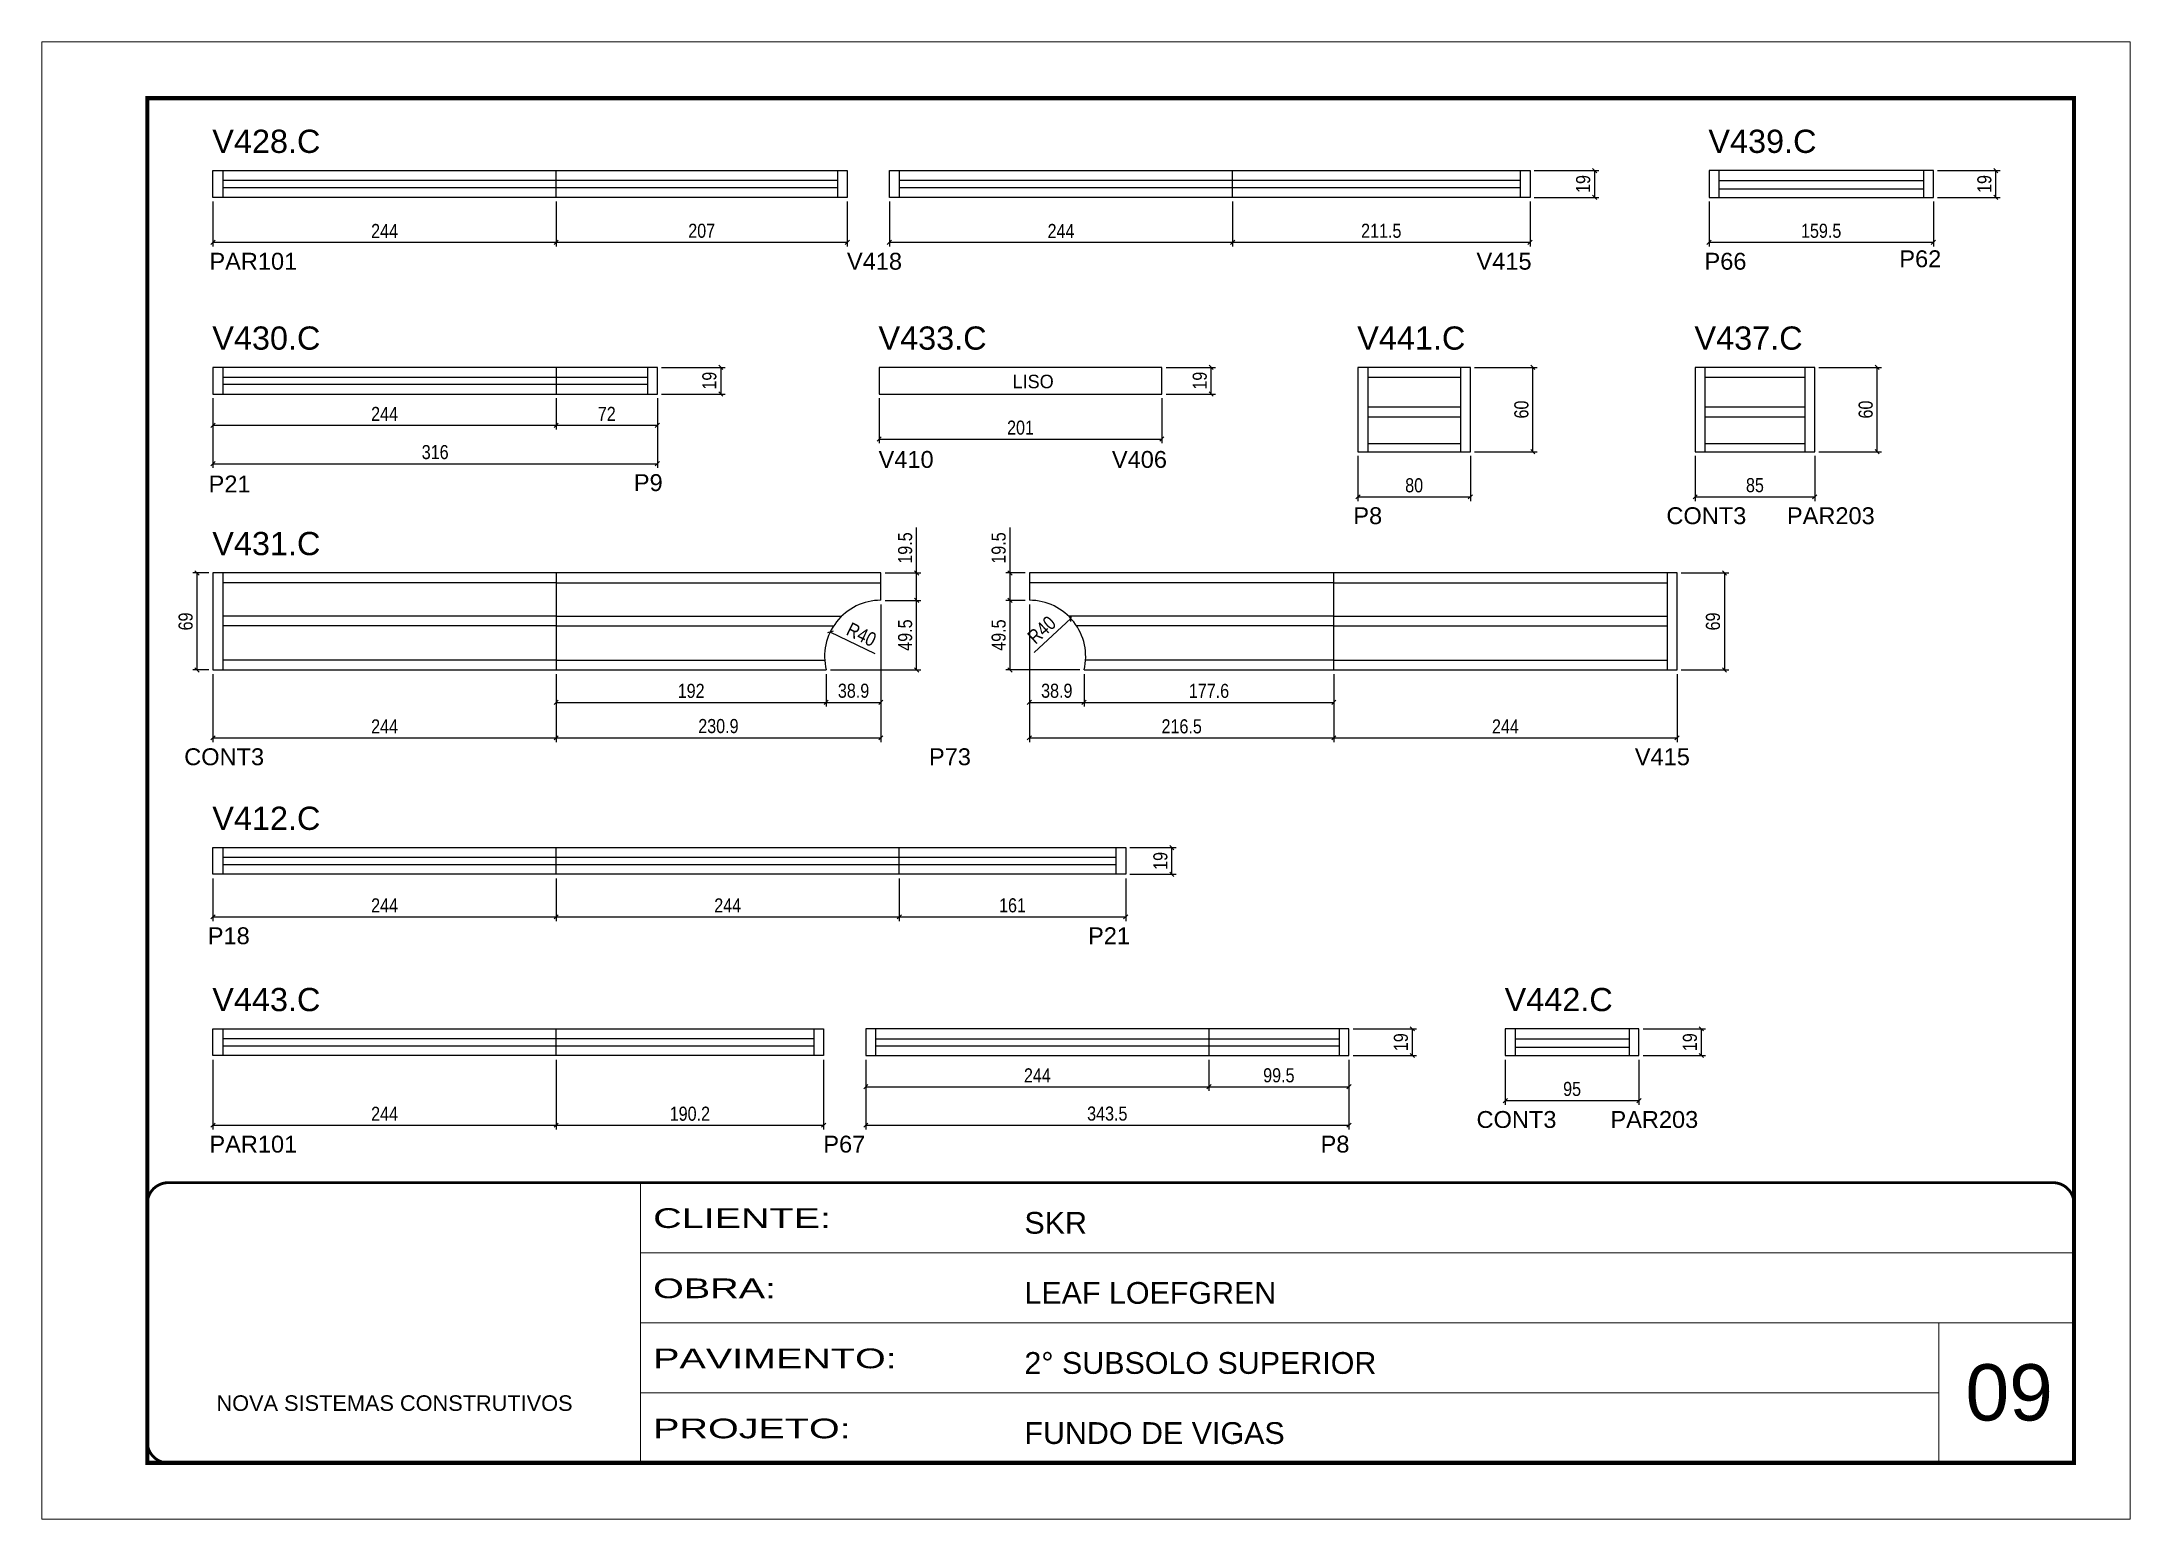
# Model space of a CAD drawing. Extents: x 1959 to 8212, y 239 to 4735.
# Drawn here: x 1959 to 3444, y 1388 to 2438 of the extents above; entities that cross this region are included whole.
import ezdxf
from ezdxf.enums import TextEntityAlignment as Align

# ---------------------------------------------------------------- set-up
doc = ezdxf.new("R2010")
doc.units = 0
doc.linetypes.add('CONTINUO', pattern=[0])
doc.linetypes.add('DASHED', pattern=[0.75, 0.5, -0.25])
for name, color, linetype in [('5', 5, 'Continuous'), ('COTA', 241, 'Continuous'), ('NOMENCLATURA', 7, 'Continuous'), ('Painéis', 200, 'Continuous'), ('SARR_2.2x7', 40, 'Continuous')]:
    doc.layers.add(name, color=color, linetype=linetype)
for name, color, linetype, lineweight in [('CARIMBO', 255, 'Continuous', 9), ('Folhas', 255, 'Continuous', 9), ('SARRAFO DE PRESSAO', 251, 'DASHED', 9)]:
    doc.layers.add(name, color=color, linetype=linetype, lineweight=lineweight)
doc.styles.add('ARIAL', font='arial.ttf')
doc.styles.add('COTA TECNICA', font='techl___.ttf', dxfattribs={"height": 10})
doc.styles.add('COTA TECNICA-50', font='techl___.ttf', dxfattribs={"height": 10})
doc.styles.get("Standard").update_dxf_attribs({"font": 'arial.ttf'})
doc.styles.add('Tecnologia', font='')
doc.styles.get('Tecnologia').set_extended_font_data('Forgotten Futurist')
doc.dimstyles.new('COTA PAINEL-50', dxfattribs={"dimtxt": 10, "dimasz": 3, "dimexe": 3, "dimexo": 3, "dimgap": 3, "dimtad": 1, "dimdec": 1, "dimzin": 12, "dimdsep": 46, "dimtxsty": 'COTA TECNICA-50', "dimblk1": 'OBLIQUE', "dimblk2": 'OBLIQUE', "dimsah": 1, "dimcen": 0.9, "dimclrd": 4, "dimclre": 4, "dimclrt": 240, "dimadec": 1, "dimazin": 3, "dimtfac": 1, "dimtdec": 1, "dimtmove": 0, "dimatfit": 3, "dimfxl": 1, "dimtolj": 1, "dimtzin": 12, "dimarcsym": 0})
doc.dimstyles.new('PAINEL', dxfattribs={"dimtxt": 10, "dimasz": 3, "dimexe": 3, "dimexo": 3, "dimgap": 3, "dimtad": 1, "dimdec": 1, "dimzin": 12, "dimdsep": 46, "dimtxsty": 'COTA TECNICA', "dimblk1": 'OBLIQUE', "dimblk2": 'OBLIQUE', "dimsah": 1, "dimcen": 0.9, "dimclrd": 4, "dimclre": 4, "dimclrt": 240, "dimadec": 1, "dimazin": 3, "dimtfac": 1, "dimtdec": 1, "dimtmove": 0, "dimatfit": 3, "dimfxl": 1, "dimtolj": 1, "dimtzin": 12, "dimarcsym": 0})

msp = doc.modelspace()

# ---------------------------------------------------------------- texts
at = {"layer": '5', "linetype": 'Continuous'}
for s, p in [('PAR101', (2077.97, 2276.1)), ('V418', (2531.31, 2276.1)), ('V415', (2978.95, 2276.1)), ('P66', (3141.05, 2276.1)), ('P62', (3279.59, 2277.85)), ('V410', (2553.78, 2135.26)), ('V406', (2719.69, 2135.26)), ('P21', (2077.4, 2117.81)), ('P9', (2379.77, 2118.76)), ('P8', (2891.36, 2095.26)), ('CONT3', (3113.96, 2095.26)), ('PAR203', (3199.66, 2095.26)), ('CONT3', (2060.05, 1923.95)), ('P73', (2589.62, 1923.95)), ('V415', (3091.52, 1923.95)), ('P18', (2076.8, 1796.73)), ('P21', (2702.73, 1796.73)), ('CONT3', (2978.97, 1666.15)), ('PAR203', (3074.17, 1666.15)), ('PAR101', (2077.97, 1648.65)), ('P67', (2514.51, 1648.65)), ('P8', (2868.08, 1648.65))]:
    msp.add_text(s, height=12, rotation=359.99996, dxfattribs=at).set_placement(p)
at = {"layer": 'CARIMBO', "style": 'Tecnologia'}
msp.add_text('LISO', height=9.599, dxfattribs=at).set_placement((2663.69, 2191.85), align=Align.CENTER)
at = {"layer": 'CARIMBO', "style": 'ARIAL'}
msp.add_text('09', height=40, dxfattribs=at).set_placement((3326.63, 1458.21))
at = {"layer": 'NOMENCLATURA', "linetype": 'Continuous'}
for s, p in [('V428.C', (2080.02, 2359.09)), ('V439.C', (3143.81, 2359.09)), ('V430.C', (2080.02, 2219.25)), ('V433.C', (2553.72, 2219.25)), ('V441.C', (2894.12, 2219.25)), ('V437.C', (3133.93, 2219.25)), ('V431.C', (2080.02, 2073.21)), ('V412.C', (2080.02, 1877.97)), ('V443.C', (2080.02, 1749.14)), ('V442.C', (2998.94, 1749.14))]:
    msp.add_text(s, height=16.5, dxfattribs=at).set_placement(p)

# ---------------------------------------------------------------- blocks, each defined once
blk = doc.blocks.new('9999999999')
at = {"color": 30, "linetype": 'CONTINUO'}
for p, q in [((98564.6, 34230.2), (98564.6, 34429.4)), ((98564.6, 34379.6), (99584, 34379.6)), ((98564.6, 34329.8), (99488, 34329.8)), ((99584, 34329.8), (99488, 34329.8)), ((99488, 34329.8), (99488, 34230.2)), ((98564.6, 34280), (99488, 34280))]:
    blk.add_line(p, q, dxfattribs=at)
at = {"color": 30, "linetype": 'CONTINUO', "const_width": 2}
blk.add_lwpolyline([(99584, 34230.2), (99584, 34414.4, 0.414214), (99569, 34429.4), (98229, 34429.4, 0.414214), (98214, 34414.4), (98214, 34245.2, 0.414214), (98229, 34230.2), (99584, 34230.2)], format="xyb", dxfattribs=at)
at = {"layer": 'Folhas'}
blk.add_lwpolyline([(98139, 34190.2), (99624, 34190.2), (99624, 35240.2), (98139, 35240.2)], close=True, dxfattribs=at)
at = {"layer": 'Folhas', "color": 30, "const_width": 3}
blk.add_lwpolyline([(98214, 34230.2), (99584, 34230.2), (99584, 35200.2), (98214, 35200.2)], close=True, dxfattribs=at)
at = {"color": 7, "linetype": 'Continuous', "ltscale": 5, "style": 'ARIAL'}
for s, height, p in [('SKR', 15.48, (98837.7, 34393.1)), ('LEAF LOEFGREN', 15.483, (98837.7, 34343.3)), ('2° SUBSOLO SUPERIOR', 15.483, (98837.7, 34293.5)), ('NOVA SISTEMAS CONSTRUTIVOS', 11.059, (98263.2, 34267.2)), ('FUNDO DE VIGAS', 15.483, (98837.7, 34243.7))]:
    blk.add_text(s, height=height, dxfattribs=at).set_placement(p)
at = {"layer": 'Folhas', "color": 7, "style": 'Tecnologia', "width": 1.5}
for s, p in [('CLIENTE:', (98573.7, 34397.2)), ('OBRA:', (98573.7, 34347.3)), ('PAVIMENTO:', (98573.7, 34297.5)), ('PROJETO:', (98573.7, 34247.7))]:
    blk.add_text(s, height=14, dxfattribs=at).set_placement(p)
blk = doc.blocks.new('_Oblique')
at = {"color": 0, "linetype": 'ByBlock', "lineweight": -2}
blk.add_line((-0.5, -0.5), (0.5, 0.5), dxfattribs=at)
blk = doc.blocks.new('*D142')
at = {"layer": 'COTA', "color": 4, "linetype": 'ByBlock', "lineweight": -2, "transparency": 16777216}
for p, q in [((2080.5, 2324.5), (2080.5, 2292.6)), ((2324.5, 2324.5), (2324.5, 2292.6)), ((2080.5, 2295.6), (2324.5, 2295.6))]:
    blk.add_line(p, q, dxfattribs=at)
at = {"layer": 'Defpoints', "color": 0, "linetype": 'ByBlock', "transparency": 16777216}
for p in [(2080.5, 2327.5), (2324.5, 2327.5), (2324.5, 2295.6)]:
    blk.add_point(p, dxfattribs=at)
at = {"layer": 'COTA', "color": 4, "linetype": 'ByBlock', "lineweight": -2, "transparency": 16777216, "xscale": 3, "yscale": 3, "zscale": 3, "rotation": 180}
blk.add_blockref('_Oblique', (2080.5, 2295.6), dxfattribs=at)
at = {"layer": 'COTA', "color": 4, "linetype": 'ByBlock', "lineweight": -2, "transparency": 16777216, "xscale": 3, "yscale": 3, "zscale": 3}
blk.add_blockref('_Oblique', (2324.5, 2295.6), dxfattribs=at)
at = {"layer": 'COTA', "color": 240, "linetype": 'ByBlock', "transparency": 16777216, "insert": (2202.5, 2303.6), "char_height": 10, "attachment_point": 5, "style": 'COTA TECNICA-50'}
blk.add_mtext('\\A1;244', dxfattribs=at)
blk = doc.blocks.new('*D143')
at = {"layer": 'COTA', "color": 4, "linetype": 'ByBlock', "lineweight": -2, "transparency": 16777216}
for p, q in [((2324.5, 2324.5), (2324.5, 2292.6)), ((2531.5, 2324.5), (2531.5, 2292.6)), ((2324.5, 2295.6), (2531.5, 2295.6))]:
    blk.add_line(p, q, dxfattribs=at)
at = {"layer": 'Defpoints', "color": 0, "linetype": 'ByBlock', "transparency": 16777216}
for p in [(2324.5, 2327.5), (2531.5, 2327.5), (2531.5, 2295.6)]:
    blk.add_point(p, dxfattribs=at)
at = {"layer": 'COTA', "color": 4, "linetype": 'ByBlock', "lineweight": -2, "transparency": 16777216, "xscale": 3, "yscale": 3, "zscale": 3, "rotation": 180}
blk.add_blockref('_Oblique', (2324.5, 2295.6), dxfattribs=at)
at = {"layer": 'COTA', "color": 4, "linetype": 'ByBlock', "lineweight": -2, "transparency": 16777216, "xscale": 3, "yscale": 3, "zscale": 3}
blk.add_blockref('_Oblique', (2531.5, 2295.6), dxfattribs=at)
at = {"layer": 'COTA', "color": 240, "linetype": 'ByBlock', "transparency": 16777216, "insert": (2428, 2303.7), "char_height": 10, "attachment_point": 5, "style": 'COTA TECNICA-50'}
blk.add_mtext('\\A1;207', dxfattribs=at)
blk = doc.blocks.new('*D144')
at = {"layer": 'COTA', "color": 4, "linetype": 'ByBlock', "lineweight": -2, "transparency": 16777216}
for p, q in [((2561.5, 2324.5), (2561.5, 2292.6)), ((2805.5, 2324.5), (2805.5, 2292.6)), ((2561.5, 2295.6), (2805.5, 2295.6))]:
    blk.add_line(p, q, dxfattribs=at)
at = {"layer": 'Defpoints', "color": 0, "linetype": 'ByBlock', "transparency": 16777216}
for p in [(2561.5, 2327.5), (2805.5, 2327.5), (2805.5, 2295.6)]:
    blk.add_point(p, dxfattribs=at)
at = {"layer": 'COTA', "color": 4, "linetype": 'ByBlock', "lineweight": -2, "transparency": 16777216, "xscale": 3, "yscale": 3, "zscale": 3, "rotation": 180}
blk.add_blockref('_Oblique', (2561.5, 2295.6), dxfattribs=at)
at = {"layer": 'COTA', "color": 4, "linetype": 'ByBlock', "lineweight": -2, "transparency": 16777216, "xscale": 3, "yscale": 3, "zscale": 3}
blk.add_blockref('_Oblique', (2805.5, 2295.6), dxfattribs=at)
at = {"layer": 'COTA', "color": 240, "linetype": 'ByBlock', "transparency": 16777216, "insert": (2683.5, 2303.6), "char_height": 10, "attachment_point": 5, "style": 'COTA TECNICA-50'}
blk.add_mtext('\\A1;244', dxfattribs=at)
blk = doc.blocks.new('*D145')
at = {"layer": 'COTA', "color": 4, "linetype": 'ByBlock', "lineweight": -2, "transparency": 16777216}
for p, q in [((2805.5, 2324.5), (2805.5, 2292.6)), ((3017, 2324.5), (3017, 2292.6)), ((2805.5, 2295.6), (3017, 2295.6))]:
    blk.add_line(p, q, dxfattribs=at)
at = {"layer": 'Defpoints', "color": 0, "linetype": 'ByBlock', "transparency": 16777216}
for p in [(2805.5, 2327.5), (3017, 2327.5), (3017, 2295.6)]:
    blk.add_point(p, dxfattribs=at)
at = {"layer": 'COTA', "color": 4, "linetype": 'ByBlock', "lineweight": -2, "transparency": 16777216, "xscale": 3, "yscale": 3, "zscale": 3, "rotation": 180}
blk.add_blockref('_Oblique', (2805.5, 2295.6), dxfattribs=at)
at = {"layer": 'COTA', "color": 4, "linetype": 'ByBlock', "lineweight": -2, "transparency": 16777216, "xscale": 3, "yscale": 3, "zscale": 3}
blk.add_blockref('_Oblique', (3017, 2295.6), dxfattribs=at)
at = {"layer": 'COTA', "color": 240, "linetype": 'ByBlock', "transparency": 16777216, "insert": (2911.2, 2303.7), "char_height": 10, "attachment_point": 5, "style": 'COTA TECNICA-50'}
blk.add_mtext('\\A1;211.5', dxfattribs=at)
blk = doc.blocks.new('*D146')
at = {"layer": 'COTA', "color": 4, "lineweight": -2, "transparency": 16777216}
for p, q in [((3020, 2346.5), (3065.9, 2346.5)), ((3062.9, 2346.5), (3062.9, 2327.5)), ((3020, 2327.5), (3065.9, 2327.5))]:
    blk.add_line(p, q, dxfattribs=at)
at = {"layer": 'Defpoints', "color": 0, "transparency": 16777216}
for p in [(3017, 2346.5), (3017, 2327.5), (3062.9, 2327.5)]:
    blk.add_point(p, dxfattribs=at)
at = {"layer": 'COTA', "color": 4, "lineweight": -2, "transparency": 16777216, "xscale": 3, "yscale": 3, "zscale": 3}
for p, rotation in [((3062.9, 2346.5), 90), ((3062.9, 2327.5), 270)]:
    blk.add_blockref('_Oblique', p, dxfattribs=dict(at, rotation=rotation))
at = {"layer": 'COTA', "color": 240, "transparency": 16777216, "insert": (3054.8, 2337), "char_height": 10, "attachment_point": 5, "rotation": 90, "style": 'COTA TECNICA'}
blk.add_mtext('\\A1;19', dxfattribs=at)
blk = doc.blocks.new('*D147')
at = {"layer": 'COTA', "color": 4, "linetype": 'ByBlock', "lineweight": -2, "transparency": 16777216}
for p, q in [((2080.5, 2184.7), (2080.5, 2135.2)), ((2396.5, 2184.7), (2396.5, 2135.2)), ((2080.5, 2138.2), (2396.5, 2138.2))]:
    blk.add_line(p, q, dxfattribs=at)
at = {"layer": 'Defpoints', "color": 0, "linetype": 'ByBlock', "transparency": 16777216}
for p in [(2080.5, 2187.7), (2396.5, 2187.7), (2396.5, 2138.2)]:
    blk.add_point(p, dxfattribs=at)
at = {"layer": 'COTA', "color": 4, "linetype": 'ByBlock', "lineweight": -2, "transparency": 16777216, "xscale": 3, "yscale": 3, "zscale": 3, "rotation": 180}
blk.add_blockref('_Oblique', (2080.5, 2138.2), dxfattribs=at)
at = {"layer": 'COTA', "color": 4, "linetype": 'ByBlock', "lineweight": -2, "transparency": 16777216, "xscale": 3, "yscale": 3, "zscale": 3}
blk.add_blockref('_Oblique', (2396.5, 2138.2), dxfattribs=at)
at = {"layer": 'COTA', "color": 240, "linetype": 'ByBlock', "transparency": 16777216, "insert": (2238.5, 2146.4), "char_height": 10, "attachment_point": 5, "style": 'COTA TECNICA-50'}
blk.add_mtext('\\A1;316', dxfattribs=at)
blk = doc.blocks.new('*D148')
at = {"layer": 'COTA', "color": 4, "lineweight": -2, "transparency": 16777216}
for p, q in [((2080.5, 2184.7), (2080.5, 2162.5)), ((2324.5, 2184.7), (2324.5, 2162.5)), ((2080.5, 2165.5), (2324.5, 2165.5))]:
    blk.add_line(p, q, dxfattribs=at)
at = {"layer": 'Defpoints', "color": 0, "transparency": 16777216}
for p in [(2080.5, 2187.7), (2324.5, 2187.7), (2324.5, 2165.5)]:
    blk.add_point(p, dxfattribs=at)
at = {"layer": 'COTA', "color": 4, "lineweight": -2, "transparency": 16777216, "xscale": 3, "yscale": 3, "zscale": 3, "rotation": 180}
blk.add_blockref('_Oblique', (2080.5, 2165.5), dxfattribs=at)
at = {"layer": 'COTA', "color": 4, "lineweight": -2, "transparency": 16777216, "xscale": 3, "yscale": 3, "zscale": 3}
blk.add_blockref('_Oblique', (2324.5, 2165.5), dxfattribs=at)
at = {"layer": 'COTA', "color": 240, "transparency": 16777216, "insert": (2202.5, 2173.6), "char_height": 10, "attachment_point": 5, "style": 'COTA TECNICA'}
blk.add_mtext('\\A1;244', dxfattribs=at)
blk = doc.blocks.new('*D149')
at = {"layer": 'COTA', "color": 4, "lineweight": -2, "transparency": 16777216}
for p, q in [((2324.5, 2184.7), (2324.5, 2162.5)), ((2396.5, 2184.7), (2396.5, 2162.5)), ((2324.5, 2165.5), (2396.5, 2165.5))]:
    blk.add_line(p, q, dxfattribs=at)
at = {"layer": 'Defpoints', "color": 0, "transparency": 16777216}
for p in [(2324.5, 2187.7), (2396.5, 2187.7), (2396.5, 2165.5)]:
    blk.add_point(p, dxfattribs=at)
at = {"layer": 'COTA', "color": 4, "lineweight": -2, "transparency": 16777216, "xscale": 3, "yscale": 3, "zscale": 3, "rotation": 180}
blk.add_blockref('_Oblique', (2324.5, 2165.5), dxfattribs=at)
at = {"layer": 'COTA', "color": 4, "lineweight": -2, "transparency": 16777216, "xscale": 3, "yscale": 3, "zscale": 3}
blk.add_blockref('_Oblique', (2396.5, 2165.5), dxfattribs=at)
at = {"layer": 'COTA', "color": 240, "transparency": 16777216, "insert": (2360.5, 2173.6), "char_height": 10, "attachment_point": 5, "style": 'COTA TECNICA'}
blk.add_mtext('\\A1;72', dxfattribs=at)
blk = doc.blocks.new('*D150')
at = {"layer": 'COTA', "color": 4, "lineweight": -2, "transparency": 16777216}
for p, q in [((2399.5, 2206.7), (2444.6, 2206.7)), ((2441.6, 2206.7), (2441.6, 2187.7)), ((2399.5, 2187.7), (2444.6, 2187.7))]:
    blk.add_line(p, q, dxfattribs=at)
at = {"layer": 'Defpoints', "color": 0, "transparency": 16777216}
for p in [(2396.5, 2206.7), (2396.5, 2187.7), (2441.6, 2187.7)]:
    blk.add_point(p, dxfattribs=at)
at = {"layer": 'COTA', "color": 4, "lineweight": -2, "transparency": 16777216, "xscale": 3, "yscale": 3, "zscale": 3}
for p, rotation in [((2441.6, 2206.7), 90), ((2441.6, 2187.7), 270)]:
    blk.add_blockref('_Oblique', p, dxfattribs=dict(at, rotation=rotation))
at = {"layer": 'COTA', "color": 240, "transparency": 16777216, "insert": (2433.5, 2197.2), "char_height": 10, "attachment_point": 5, "rotation": 90, "style": 'COTA TECNICA'}
blk.add_mtext('\\A1;19', dxfattribs=at)
blk = doc.blocks.new('*D156')
at = {"layer": 'COTA', "color": 4, "lineweight": -2, "transparency": 16777216}
for p, q in [((2080.5, 1988.6), (2080.5, 1940.4)), ((2324.5, 1988.6), (2324.5, 1940.4)), ((2080.5, 1943.4), (2324.5, 1943.4))]:
    blk.add_line(p, q, dxfattribs=at)
at = {"layer": 'Defpoints', "color": 0, "transparency": 16777216}
for p in [(2080.5, 1991.6), (2324.5, 1991.6), (2324.5, 1943.4)]:
    blk.add_point(p, dxfattribs=at)
at = {"layer": 'COTA', "color": 4, "lineweight": -2, "transparency": 16777216, "xscale": 3, "yscale": 3, "zscale": 3, "rotation": 180}
blk.add_blockref('_Oblique', (2080.5, 1943.4), dxfattribs=at)
at = {"layer": 'COTA', "color": 4, "lineweight": -2, "transparency": 16777216, "xscale": 3, "yscale": 3, "zscale": 3}
blk.add_blockref('_Oblique', (2324.5, 1943.4), dxfattribs=at)
at = {"layer": 'COTA', "color": 240, "transparency": 16777216, "insert": (2202.5, 1951.5), "char_height": 10, "attachment_point": 5, "style": 'COTA TECNICA'}
blk.add_mtext('\\A1;244', dxfattribs=at)
blk = doc.blocks.new('*D157')
at = {"layer": 'COTA', "color": 4, "lineweight": -2, "transparency": 16777216}
for p, q in [((2555.4, 2038.1), (2555.4, 1940.4)), ((2324.5, 1988.6), (2324.5, 1940.4)), ((2324.5, 1943.4), (2555.4, 1943.4))]:
    blk.add_line(p, q, dxfattribs=at)
at = {"layer": 'Defpoints', "color": 0, "transparency": 16777216}
for p in [(2555.4, 2041.1), (2324.5, 1991.6), (2555.4, 1943.4)]:
    blk.add_point(p, dxfattribs=at)
at = {"layer": 'COTA', "color": 4, "lineweight": -2, "transparency": 16777216, "xscale": 3, "yscale": 3, "zscale": 3, "rotation": 180}
blk.add_blockref('_Oblique', (2324.5, 1943.4), dxfattribs=at)
at = {"layer": 'COTA', "color": 4, "lineweight": -2, "transparency": 16777216, "xscale": 3, "yscale": 3, "zscale": 3}
blk.add_blockref('_Oblique', (2555.4, 1943.4), dxfattribs=at)
at = {"layer": 'COTA', "color": 240, "transparency": 16777216, "insert": (2439.9, 1951.7), "char_height": 10, "attachment_point": 5, "style": 'COTA TECNICA'}
blk.add_mtext('\\A1;230.9', dxfattribs=at)
blk = doc.blocks.new('*D158')
at = {"layer": 'COTA', "color": 4, "lineweight": -2, "transparency": 16777216}
blk.add_line((2551.4, 2003.1), (2519.4, 2018.6), dxfattribs=at)
at = {"layer": 'Defpoints', "color": 0, "transparency": 16777216}
for p in [(2519.4, 2018.6), (2555.4, 2001.1)]:
    blk.add_point(p, dxfattribs=at)
at = {"layer": 'COTA', "color": 4, "lineweight": -2, "transparency": 16777216, "xscale": 3, "yscale": 3, "zscale": 3, "rotation": 154.0639392828897}
blk.add_blockref('_Oblique', (2519.4, 2018.6), dxfattribs=at)
at = {"layer": 'COTA', "color": 240, "transparency": 16777216, "insert": (2541.6, 2016.8), "char_height": 10, "attachment_point": 5, "rotation": 334.0639, "style": 'COTA TECNICA'}
blk.add_mtext('\\A1;R40', dxfattribs=at)
blk = doc.blocks.new('*D159')
at = {"layer": 'COTA', "color": 4, "lineweight": -2, "transparency": 16777216}
blk.add_line((2664.3, 2004.1), (2690.6, 2028.1), dxfattribs=at)
at = {"layer": 'Defpoints', "color": 0, "transparency": 16777216}
for p in [(2690.6, 2028.1), (2661, 2001.1)]:
    blk.add_point(p, dxfattribs=at)
at = {"layer": 'COTA', "color": 4, "lineweight": -2, "transparency": 16777216, "xscale": 3, "yscale": 3, "zscale": 3, "rotation": 42.41676620679874}
blk.add_blockref('_Oblique', (2690.6, 2028.1), dxfattribs=at)
at = {"layer": 'COTA', "color": 240, "transparency": 16777216, "insert": (2669.8, 2020.1), "char_height": 10, "attachment_point": 5, "rotation": 42.4168, "style": 'COTA TECNICA'}
blk.add_mtext('\\A1;R40', dxfattribs=at)
blk = doc.blocks.new('*D160')
at = {"layer": 'COTA', "color": 4, "lineweight": -2, "transparency": 16777216}
for p, q in [((2580.8, 2060.6), (2580.8, 2092.9)), ((2558.4, 2060.6), (2583.8, 2060.6)), ((2580.8, 2041.1), (2580.8, 2060.6)), ((2558.4, 2041.1), (2583.8, 2041.1))]:
    blk.add_line(p, q, dxfattribs=at)
at = {"layer": 'Defpoints', "color": 0, "transparency": 16777216}
for p in [(2555.4, 2060.6), (2580.8, 2060.6), (2555.4, 2041.1)]:
    blk.add_point(p, dxfattribs=at)
at = {"layer": 'COTA', "color": 4, "lineweight": -2, "transparency": 16777216, "xscale": 3, "yscale": 3, "zscale": 3}
for p, rotation in [((2580.8, 2060.6), 90), ((2580.8, 2041.1), 270)]:
    blk.add_blockref('_Oblique', p, dxfattribs=dict(at, rotation=rotation))
at = {"layer": 'COTA', "color": 240, "transparency": 16777216, "insert": (2572.7, 2078.3), "char_height": 10, "attachment_point": 5, "rotation": 90, "style": 'COTA TECNICA'}
blk.add_mtext('\\A1;19.5', dxfattribs=at)
blk = doc.blocks.new('*D161')
at = {"layer": 'COTA', "color": 4, "lineweight": -2, "transparency": 16777216}
for p, q in [((2558.4, 2041.1), (2583.8, 2041.1)), ((2580.8, 1991.6), (2580.8, 2041.1)), ((2519.5, 1991.6), (2583.8, 1991.6))]:
    blk.add_line(p, q, dxfattribs=at)
at = {"layer": 'Defpoints', "color": 0, "transparency": 16777216}
for p in [(2555.4, 2041.1), (2580.8, 2041.1), (2516.5, 1991.6)]:
    blk.add_point(p, dxfattribs=at)
at = {"layer": 'COTA', "color": 4, "lineweight": -2, "transparency": 16777216, "xscale": 3, "yscale": 3, "zscale": 3}
for p, rotation in [((2580.8, 2041.1), 90), ((2580.8, 1991.6), 270)]:
    blk.add_blockref('_Oblique', p, dxfattribs=dict(at, rotation=rotation))
at = {"layer": 'COTA', "color": 240, "transparency": 16777216, "insert": (2572.7, 2016.4), "char_height": 10, "attachment_point": 5, "rotation": 90, "style": 'COTA TECNICA'}
blk.add_mtext('\\A1;49.5', dxfattribs=at)
blk = doc.blocks.new('*D162')
at = {"layer": 'COTA', "color": 4, "lineweight": -2, "transparency": 16777216}
for p, q in [((2324.5, 1988.6), (2324.5, 1965.6)), ((2516.5, 1988.6), (2516.5, 1965.6)), ((2324.5, 1968.6), (2516.5, 1968.6))]:
    blk.add_line(p, q, dxfattribs=at)
at = {"layer": 'Defpoints', "color": 0, "transparency": 16777216}
for p in [(2324.5, 1991.6), (2516.5, 1991.6), (2516.5, 1968.6)]:
    blk.add_point(p, dxfattribs=at)
at = {"layer": 'COTA', "color": 4, "lineweight": -2, "transparency": 16777216, "xscale": 3, "yscale": 3, "zscale": 3, "rotation": 180}
blk.add_blockref('_Oblique', (2324.5, 1968.6), dxfattribs=at)
at = {"layer": 'COTA', "color": 4, "lineweight": -2, "transparency": 16777216, "xscale": 3, "yscale": 3, "zscale": 3}
blk.add_blockref('_Oblique', (2516.5, 1968.6), dxfattribs=at)
at = {"layer": 'COTA', "color": 240, "transparency": 16777216, "insert": (2420.5, 1976.7), "char_height": 10, "attachment_point": 5, "style": 'COTA TECNICA'}
blk.add_mtext('\\A1;192', dxfattribs=at)
blk = doc.blocks.new('*D163')
at = {"layer": 'COTA', "color": 4, "lineweight": -2, "transparency": 16777216}
for p, q in [((2555.4, 2038.1), (2555.4, 1965.6)), ((2516.5, 1988.6), (2516.5, 1965.6)), ((2516.5, 1968.6), (2555.4, 1968.6))]:
    blk.add_line(p, q, dxfattribs=at)
at = {"layer": 'Defpoints', "color": 0, "transparency": 16777216}
for p in [(2555.4, 2041.1), (2516.5, 1991.6), (2555.4, 1968.6)]:
    blk.add_point(p, dxfattribs=at)
at = {"layer": 'COTA', "color": 4, "lineweight": -2, "transparency": 16777216, "xscale": 3, "yscale": 3, "zscale": 3, "rotation": 180}
blk.add_blockref('_Oblique', (2516.5, 1968.6), dxfattribs=at)
at = {"layer": 'COTA', "color": 4, "lineweight": -2, "transparency": 16777216, "xscale": 3, "yscale": 3, "zscale": 3}
blk.add_blockref('_Oblique', (2555.4, 1968.6), dxfattribs=at)
at = {"layer": 'COTA', "color": 240, "transparency": 16777216, "insert": (2536, 1976.8), "char_height": 10, "attachment_point": 5, "style": 'COTA TECNICA'}
blk.add_mtext('\\A1;38.9', dxfattribs=at)
blk = doc.blocks.new('*D164')
at = {"layer": 'COTA', "color": 4, "lineweight": -2, "transparency": 16777216}
for p, q in [((2661, 2038.1), (2661, 1940.4)), ((2877.5, 1988.6), (2877.5, 1940.4)), ((2661, 1943.4), (2877.5, 1943.4))]:
    blk.add_line(p, q, dxfattribs=at)
at = {"layer": 'Defpoints', "color": 0, "transparency": 16777216}
for p in [(2661, 2041.1), (2877.5, 1991.6), (2877.5, 1943.4)]:
    blk.add_point(p, dxfattribs=at)
at = {"layer": 'COTA', "color": 4, "lineweight": -2, "transparency": 16777216, "xscale": 3, "yscale": 3, "zscale": 3, "rotation": 180}
blk.add_blockref('_Oblique', (2661, 1943.4), dxfattribs=at)
at = {"layer": 'COTA', "color": 4, "lineweight": -2, "transparency": 16777216, "xscale": 3, "yscale": 3, "zscale": 3}
blk.add_blockref('_Oblique', (2877.5, 1943.4), dxfattribs=at)
at = {"layer": 'COTA', "color": 240, "transparency": 16777216, "insert": (2769.3, 1951.5), "char_height": 10, "attachment_point": 5, "style": 'COTA TECNICA'}
blk.add_mtext('\\A1;216.5', dxfattribs=at)
blk = doc.blocks.new('*D165')
at = {"layer": 'COTA', "color": 4, "lineweight": -2, "transparency": 16777216}
for p, q in [((2877.5, 1988.6), (2877.5, 1940.4)), ((3121.5, 1988.6), (3121.5, 1940.4)), ((2877.5, 1943.4), (3121.5, 1943.4))]:
    blk.add_line(p, q, dxfattribs=at)
at = {"layer": 'Defpoints', "color": 0, "transparency": 16777216}
for p in [(2877.5, 1991.6), (3121.5, 1991.6), (3121.5, 1943.4)]:
    blk.add_point(p, dxfattribs=at)
at = {"layer": 'COTA', "color": 4, "lineweight": -2, "transparency": 16777216, "xscale": 3, "yscale": 3, "zscale": 3, "rotation": 180}
blk.add_blockref('_Oblique', (2877.5, 1943.4), dxfattribs=at)
at = {"layer": 'COTA', "color": 4, "lineweight": -2, "transparency": 16777216, "xscale": 3, "yscale": 3, "zscale": 3}
blk.add_blockref('_Oblique', (3121.5, 1943.4), dxfattribs=at)
at = {"layer": 'COTA', "color": 240, "transparency": 16777216, "insert": (2999.5, 1951.5), "char_height": 10, "attachment_point": 5, "style": 'COTA TECNICA'}
blk.add_mtext('\\A1;244', dxfattribs=at)
blk = doc.blocks.new('*D166')
at = {"layer": 'COTA', "color": 4, "lineweight": -2, "transparency": 16777216}
for p, q in [((2647.3, 2060.6), (2647.3, 2092.9)), ((2658, 2060.6), (2644.3, 2060.6)), ((2647.3, 2041.1), (2647.3, 2060.6)), ((2658, 2041.1), (2644.3, 2041.1))]:
    blk.add_line(p, q, dxfattribs=at)
at = {"layer": 'Defpoints', "color": 0, "transparency": 16777216}
for p in [(2647.3, 2060.6), (2661, 2060.6), (2661, 2041.1)]:
    blk.add_point(p, dxfattribs=at)
at = {"layer": 'COTA', "color": 4, "lineweight": -2, "transparency": 16777216, "xscale": 3, "yscale": 3, "zscale": 3}
for p, rotation in [((2647.3, 2060.6), 90), ((2647.3, 2041.1), 270)]:
    blk.add_blockref('_Oblique', p, dxfattribs=dict(at, rotation=rotation))
at = {"layer": 'COTA', "color": 240, "transparency": 16777216, "insert": (2639.2, 2078.3), "char_height": 10, "attachment_point": 5, "rotation": 90, "style": 'COTA TECNICA'}
blk.add_mtext('\\A1;19.5', dxfattribs=at)
blk = doc.blocks.new('*D167')
at = {"layer": 'COTA', "color": 4, "lineweight": -2, "transparency": 16777216}
for p, q in [((2658, 2041.1), (2644.3, 2041.1)), ((2647.3, 1991.6), (2647.3, 2041.1)), ((2696.9, 1991.6), (2644.3, 1991.6))]:
    blk.add_line(p, q, dxfattribs=at)
at = {"layer": 'Defpoints', "color": 0, "transparency": 16777216}
for p in [(2647.3, 2041.1), (2661, 2041.1), (2699.9, 1991.6)]:
    blk.add_point(p, dxfattribs=at)
at = {"layer": 'COTA', "color": 4, "lineweight": -2, "transparency": 16777216, "xscale": 3, "yscale": 3, "zscale": 3}
for p, rotation in [((2647.3, 2041.1), 90), ((2647.3, 1991.6), 270)]:
    blk.add_blockref('_Oblique', p, dxfattribs=dict(at, rotation=rotation))
at = {"layer": 'COTA', "color": 240, "transparency": 16777216, "insert": (2639.2, 2016.4), "char_height": 10, "attachment_point": 5, "rotation": 90, "style": 'COTA TECNICA'}
blk.add_mtext('\\A1;49.5', dxfattribs=at)
blk = doc.blocks.new('*D168')
at = {"layer": 'COTA', "color": 4, "lineweight": -2, "transparency": 16777216}
for p, q in [((2661, 2038.1), (2661, 1965.6)), ((2699.9, 1988.6), (2699.9, 1965.6)), ((2661, 1968.6), (2699.9, 1968.6))]:
    blk.add_line(p, q, dxfattribs=at)
at = {"layer": 'Defpoints', "color": 0, "transparency": 16777216}
for p in [(2661, 2041.1), (2699.9, 1991.6), (2699.9, 1968.6)]:
    blk.add_point(p, dxfattribs=at)
at = {"layer": 'COTA', "color": 4, "lineweight": -2, "transparency": 16777216, "xscale": 3, "yscale": 3, "zscale": 3, "rotation": 180}
blk.add_blockref('_Oblique', (2661, 1968.6), dxfattribs=at)
at = {"layer": 'COTA', "color": 4, "lineweight": -2, "transparency": 16777216, "xscale": 3, "yscale": 3, "zscale": 3}
blk.add_blockref('_Oblique', (2699.9, 1968.6), dxfattribs=at)
at = {"layer": 'COTA', "color": 240, "transparency": 16777216, "insert": (2680.5, 1976.8), "char_height": 10, "attachment_point": 5, "style": 'COTA TECNICA'}
blk.add_mtext('\\A1;38.9', dxfattribs=at)
blk = doc.blocks.new('*D169')
at = {"layer": 'COTA', "color": 4, "lineweight": -2, "transparency": 16777216}
for p, q in [((2699.9, 1988.6), (2699.9, 1965.6)), ((2877.5, 1988.6), (2877.5, 1965.6)), ((2699.9, 1968.6), (2877.5, 1968.6))]:
    blk.add_line(p, q, dxfattribs=at)
at = {"layer": 'Defpoints', "color": 0, "transparency": 16777216}
for p in [(2699.9, 1991.6), (2877.5, 1991.6), (2877.5, 1968.6)]:
    blk.add_point(p, dxfattribs=at)
at = {"layer": 'COTA', "color": 4, "lineweight": -2, "transparency": 16777216, "xscale": 3, "yscale": 3, "zscale": 3, "rotation": 180}
blk.add_blockref('_Oblique', (2699.9, 1968.6), dxfattribs=at)
at = {"layer": 'COTA', "color": 4, "lineweight": -2, "transparency": 16777216, "xscale": 3, "yscale": 3, "zscale": 3}
blk.add_blockref('_Oblique', (2877.5, 1968.6), dxfattribs=at)
at = {"layer": 'COTA', "color": 240, "transparency": 16777216, "insert": (2788.7, 1976.7), "char_height": 10, "attachment_point": 5, "style": 'COTA TECNICA'}
blk.add_mtext('\\A1;177.6', dxfattribs=at)
blk = doc.blocks.new('*D170')
at = {"layer": 'COTA', "color": 4, "lineweight": -2, "transparency": 16777216}
for p, q in [((3124.5, 2060.6), (3158.3, 2060.6)), ((3155.3, 2060.6), (3155.3, 1991.6)), ((3124.5, 1991.6), (3158.3, 1991.6))]:
    blk.add_line(p, q, dxfattribs=at)
at = {"layer": 'Defpoints', "color": 0, "transparency": 16777216}
for p in [(3121.5, 2060.6), (3121.5, 1991.6), (3155.3, 1991.6)]:
    blk.add_point(p, dxfattribs=at)
at = {"layer": 'COTA', "color": 4, "lineweight": -2, "transparency": 16777216, "xscale": 3, "yscale": 3, "zscale": 3}
for p, rotation in [((3155.3, 2060.6), 90), ((3155.3, 1991.6), 270)]:
    blk.add_blockref('_Oblique', p, dxfattribs=dict(at, rotation=rotation))
at = {"layer": 'COTA', "color": 240, "transparency": 16777216, "insert": (3147.1, 2026.1), "char_height": 10, "attachment_point": 5, "rotation": 90, "style": 'COTA TECNICA'}
blk.add_mtext('\\A1;69', dxfattribs=at)
blk = doc.blocks.new('*D171')
at = {"layer": 'COTA', "color": 4, "lineweight": -2, "transparency": 16777216}
for p, q in [((2077.5, 2060.6), (2066.2, 2060.6)), ((2069.2, 1991.6), (2069.2, 2060.6)), ((2077.5, 1991.6), (2066.2, 1991.6))]:
    blk.add_line(p, q, dxfattribs=at)
at = {"layer": 'Defpoints', "color": 0, "transparency": 16777216}
for p in [(2069.2, 2060.6), (2080.5, 2060.6), (2080.5, 1991.6)]:
    blk.add_point(p, dxfattribs=at)
at = {"layer": 'COTA', "color": 4, "lineweight": -2, "transparency": 16777216, "xscale": 3, "yscale": 3, "zscale": 3}
for p, rotation in [((2069.2, 2060.6), 90), ((2069.2, 1991.6), 270)]:
    blk.add_blockref('_Oblique', p, dxfattribs=dict(at, rotation=rotation))
at = {"layer": 'COTA', "color": 240, "transparency": 16777216, "insert": (2061.1, 2026.1), "char_height": 10, "attachment_point": 5, "rotation": 90, "style": 'COTA TECNICA'}
blk.add_mtext('\\A1;69', dxfattribs=at)
blk = doc.blocks.new('*D172')
at = {"layer": 'COTA', "color": 4, "linetype": 'ByBlock', "lineweight": -2, "transparency": 16777216}
for p, q in [((2554.2, 2184.7), (2554.2, 2152.7)), ((2755.2, 2184.7), (2755.2, 2152.7)), ((2554.2, 2155.7), (2755.2, 2155.7))]:
    blk.add_line(p, q, dxfattribs=at)
at = {"layer": 'Defpoints', "color": 0, "linetype": 'ByBlock', "transparency": 16777216}
for p in [(2554.2, 2187.7), (2755.2, 2187.7), (2755.2, 2155.7)]:
    blk.add_point(p, dxfattribs=at)
at = {"layer": 'COTA', "color": 4, "linetype": 'ByBlock', "lineweight": -2, "transparency": 16777216, "xscale": 3, "yscale": 3, "zscale": 3, "rotation": 180}
blk.add_blockref('_Oblique', (2554.2, 2155.7), dxfattribs=at)
at = {"layer": 'COTA', "color": 4, "linetype": 'ByBlock', "lineweight": -2, "transparency": 16777216, "xscale": 3, "yscale": 3, "zscale": 3}
blk.add_blockref('_Oblique', (2755.2, 2155.7), dxfattribs=at)
at = {"layer": 'COTA', "color": 240, "linetype": 'ByBlock', "transparency": 16777216, "insert": (2654.7, 2163.8), "char_height": 10, "attachment_point": 5, "style": 'COTA TECNICA-50'}
blk.add_mtext('\\A1;201', dxfattribs=at)
blk = doc.blocks.new('*D173')
at = {"layer": 'COTA', "color": 4, "lineweight": -2, "transparency": 16777216}
for p, q in [((2758.2, 2206.7), (2793.3, 2206.7)), ((2790.3, 2187.7), (2790.3, 2206.7)), ((2758.2, 2187.7), (2793.3, 2187.7))]:
    blk.add_line(p, q, dxfattribs=at)
at = {"layer": 'Defpoints', "color": 0, "transparency": 16777216}
for p in [(2755.2, 2206.7), (2790.3, 2206.7), (2755.2, 2187.7)]:
    blk.add_point(p, dxfattribs=at)
at = {"layer": 'COTA', "color": 4, "lineweight": -2, "transparency": 16777216, "xscale": 3, "yscale": 3, "zscale": 3}
for p, rotation in [((2790.3, 2206.7), 90), ((2790.3, 2187.7), 270)]:
    blk.add_blockref('_Oblique', p, dxfattribs=dict(at, rotation=rotation))
at = {"layer": 'COTA', "color": 240, "transparency": 16777216, "insert": (2782.2, 2197.2), "char_height": 10, "attachment_point": 5, "rotation": 90, "style": 'COTA TECNICA'}
blk.add_mtext('\\A1;19', dxfattribs=at)
blk = doc.blocks.new('*D184')
at = {"layer": 'COTA', "color": 4, "linetype": 'ByBlock', "lineweight": -2, "transparency": 16777216}
for p, q in [((3144.3, 2324.5), (3144.3, 2292.6)), ((3303.8, 2324.5), (3303.8, 2292.6)), ((3144.3, 2295.6), (3303.8, 2295.6))]:
    blk.add_line(p, q, dxfattribs=at)
at = {"layer": 'Defpoints', "color": 0, "linetype": 'ByBlock', "transparency": 16777216}
for p in [(3144.3, 2327.5), (3303.8, 2327.5), (3303.8, 2295.6)]:
    blk.add_point(p, dxfattribs=at)
at = {"layer": 'COTA', "color": 4, "linetype": 'ByBlock', "lineweight": -2, "transparency": 16777216, "xscale": 3, "yscale": 3, "zscale": 3, "rotation": 180}
blk.add_blockref('_Oblique', (3144.3, 2295.6), dxfattribs=at)
at = {"layer": 'COTA', "color": 4, "linetype": 'ByBlock', "lineweight": -2, "transparency": 16777216, "xscale": 3, "yscale": 3, "zscale": 3}
blk.add_blockref('_Oblique', (3303.8, 2295.6), dxfattribs=at)
at = {"layer": 'COTA', "color": 240, "linetype": 'ByBlock', "transparency": 16777216, "insert": (3224, 2303.7), "char_height": 10, "attachment_point": 5, "style": 'COTA TECNICA-50'}
blk.add_mtext('\\A1;159.5', dxfattribs=at)
blk = doc.blocks.new('*D185')
at = {"layer": 'COTA', "color": 4, "lineweight": -2, "transparency": 16777216}
for p, q in [((3306.8, 2346.5), (3351.2, 2346.5)), ((3348.2, 2327.5), (3348.2, 2346.5)), ((3306.8, 2327.5), (3351.2, 2327.5))]:
    blk.add_line(p, q, dxfattribs=at)
at = {"layer": 'Defpoints', "color": 0, "transparency": 16777216}
for p in [(3303.8, 2346.5), (3348.2, 2346.5), (3303.8, 2327.5)]:
    blk.add_point(p, dxfattribs=at)
at = {"layer": 'COTA', "color": 4, "lineweight": -2, "transparency": 16777216, "xscale": 3, "yscale": 3, "zscale": 3}
for p, rotation in [((3348.2, 2346.5), 90), ((3348.2, 2327.5), 270)]:
    blk.add_blockref('_Oblique', p, dxfattribs=dict(at, rotation=rotation))
at = {"layer": 'COTA', "color": 240, "transparency": 16777216, "insert": (3340.1, 2337), "char_height": 10, "attachment_point": 5, "rotation": 90, "style": 'COTA TECNICA'}
blk.add_mtext('\\A1;19', dxfattribs=at)
blk = doc.blocks.new('*D187')
at = {"layer": 'COTA', "color": 4, "linetype": 'ByBlock', "lineweight": -2, "transparency": 16777216}
for p, q in [((2080.5, 1714.6), (2080.5, 1665.1)), ((2324.5, 1714.6), (2324.5, 1665.1)), ((2080.5, 1668.1), (2324.5, 1668.1))]:
    blk.add_line(p, q, dxfattribs=at)
at = {"layer": 'Defpoints', "color": 0, "linetype": 'ByBlock', "transparency": 16777216}
for p in [(2080.5, 1717.6), (2324.5, 1717.6), (2324.5, 1668.1)]:
    blk.add_point(p, dxfattribs=at)
at = {"layer": 'COTA', "color": 4, "linetype": 'ByBlock', "lineweight": -2, "transparency": 16777216, "xscale": 3, "yscale": 3, "zscale": 3, "rotation": 180}
blk.add_blockref('_Oblique', (2080.5, 1668.1), dxfattribs=at)
at = {"layer": 'COTA', "color": 4, "linetype": 'ByBlock', "lineweight": -2, "transparency": 16777216, "xscale": 3, "yscale": 3, "zscale": 3}
blk.add_blockref('_Oblique', (2324.5, 1668.1), dxfattribs=at)
at = {"layer": 'COTA', "color": 240, "linetype": 'ByBlock', "transparency": 16777216, "insert": (2202.5, 1676.2), "char_height": 10, "attachment_point": 5, "style": 'COTA TECNICA-50'}
blk.add_mtext('\\A1;244', dxfattribs=at)
blk = doc.blocks.new('*D188')
at = {"layer": 'COTA', "color": 4, "linetype": 'ByBlock', "lineweight": -2, "transparency": 16777216}
for p, q in [((2324.5, 1714.6), (2324.5, 1665.1)), ((2514.7, 1714.6), (2514.7, 1665.1)), ((2324.5, 1668.1), (2514.7, 1668.1))]:
    blk.add_line(p, q, dxfattribs=at)
at = {"layer": 'Defpoints', "color": 0, "linetype": 'ByBlock', "transparency": 16777216}
for p in [(2324.5, 1717.6), (2514.7, 1717.6), (2514.7, 1668.1)]:
    blk.add_point(p, dxfattribs=at)
at = {"layer": 'COTA', "color": 4, "linetype": 'ByBlock', "lineweight": -2, "transparency": 16777216, "xscale": 3, "yscale": 3, "zscale": 3, "rotation": 180}
blk.add_blockref('_Oblique', (2324.5, 1668.1), dxfattribs=at)
at = {"layer": 'COTA', "color": 4, "linetype": 'ByBlock', "lineweight": -2, "transparency": 16777216, "xscale": 3, "yscale": 3, "zscale": 3}
blk.add_blockref('_Oblique', (2514.7, 1668.1), dxfattribs=at)
at = {"layer": 'COTA', "color": 240, "linetype": 'ByBlock', "transparency": 16777216, "insert": (2419.6, 1676.2), "char_height": 10, "attachment_point": 5, "style": 'COTA TECNICA-50'}
blk.add_mtext('\\A1;190.2', dxfattribs=at)
blk = doc.blocks.new('*D189')
at = {"layer": 'COTA', "color": 4, "linetype": 'ByBlock', "lineweight": -2, "transparency": 16777216}
for p, q in [((2544.7, 1714.6), (2544.7, 1665.1)), ((2888.2, 1714.6), (2888.2, 1665.1)), ((2544.7, 1668.1), (2888.2, 1668.1))]:
    blk.add_line(p, q, dxfattribs=at)
at = {"layer": 'Defpoints', "color": 0, "linetype": 'ByBlock', "transparency": 16777216}
for p in [(2544.7, 1717.6), (2888.2, 1717.6), (2888.2, 1668.1)]:
    blk.add_point(p, dxfattribs=at)
at = {"layer": 'COTA', "color": 4, "linetype": 'ByBlock', "lineweight": -2, "transparency": 16777216, "xscale": 3, "yscale": 3, "zscale": 3, "rotation": 180}
blk.add_blockref('_Oblique', (2544.7, 1668.1), dxfattribs=at)
at = {"layer": 'COTA', "color": 4, "linetype": 'ByBlock', "lineweight": -2, "transparency": 16777216, "xscale": 3, "yscale": 3, "zscale": 3}
blk.add_blockref('_Oblique', (2888.2, 1668.1), dxfattribs=at)
at = {"layer": 'COTA', "color": 240, "linetype": 'ByBlock', "transparency": 16777216, "insert": (2716.4, 1676.3), "char_height": 10, "attachment_point": 5, "style": 'COTA TECNICA-50'}
blk.add_mtext('\\A1;343.5', dxfattribs=at)
blk = doc.blocks.new('*D190')
at = {"layer": 'COTA', "color": 4, "lineweight": -2, "transparency": 16777216}
for p, q in [((2544.7, 1714.6), (2544.7, 1692.4)), ((2788.7, 1714.6), (2788.7, 1692.4)), ((2544.7, 1695.4), (2788.7, 1695.4))]:
    blk.add_line(p, q, dxfattribs=at)
at = {"layer": 'Defpoints', "color": 0, "transparency": 16777216}
for p in [(2544.7, 1717.6), (2788.7, 1717.6), (2788.7, 1695.4)]:
    blk.add_point(p, dxfattribs=at)
at = {"layer": 'COTA', "color": 4, "lineweight": -2, "transparency": 16777216, "xscale": 3, "yscale": 3, "zscale": 3, "rotation": 180}
blk.add_blockref('_Oblique', (2544.7, 1695.4), dxfattribs=at)
at = {"layer": 'COTA', "color": 4, "lineweight": -2, "transparency": 16777216, "xscale": 3, "yscale": 3, "zscale": 3}
blk.add_blockref('_Oblique', (2788.7, 1695.4), dxfattribs=at)
at = {"layer": 'COTA', "color": 240, "transparency": 16777216, "insert": (2666.7, 1703.5), "char_height": 10, "attachment_point": 5, "style": 'COTA TECNICA'}
blk.add_mtext('\\A1;244', dxfattribs=at)
blk = doc.blocks.new('*D191')
at = {"layer": 'COTA', "color": 4, "lineweight": -2, "transparency": 16777216}
for p, q in [((2788.7, 1714.6), (2788.7, 1692.4)), ((2888.2, 1714.6), (2888.2, 1692.4)), ((2788.7, 1695.4), (2888.2, 1695.4))]:
    blk.add_line(p, q, dxfattribs=at)
at = {"layer": 'Defpoints', "color": 0, "transparency": 16777216}
for p in [(2788.7, 1717.6), (2888.2, 1717.6), (2888.2, 1695.4)]:
    blk.add_point(p, dxfattribs=at)
at = {"layer": 'COTA', "color": 4, "lineweight": -2, "transparency": 16777216, "xscale": 3, "yscale": 3, "zscale": 3, "rotation": 180}
blk.add_blockref('_Oblique', (2788.7, 1695.4), dxfattribs=at)
at = {"layer": 'COTA', "color": 4, "lineweight": -2, "transparency": 16777216, "xscale": 3, "yscale": 3, "zscale": 3}
blk.add_blockref('_Oblique', (2888.2, 1695.4), dxfattribs=at)
at = {"layer": 'COTA', "color": 240, "transparency": 16777216, "insert": (2838.4, 1703.5), "char_height": 10, "attachment_point": 5, "style": 'COTA TECNICA'}
blk.add_mtext('\\A1;99.5', dxfattribs=at)
blk = doc.blocks.new('*D192')
at = {"layer": 'COTA', "color": 4, "lineweight": -2, "transparency": 16777216}
for p, q in [((2891.2, 1736.6), (2936.3, 1736.6)), ((2933.3, 1736.6), (2933.3, 1717.6)), ((2891.2, 1717.6), (2936.3, 1717.6))]:
    blk.add_line(p, q, dxfattribs=at)
at = {"layer": 'Defpoints', "color": 0, "transparency": 16777216}
for p in [(2888.2, 1736.6), (2888.2, 1717.6), (2933.3, 1717.6)]:
    blk.add_point(p, dxfattribs=at)
at = {"layer": 'COTA', "color": 4, "lineweight": -2, "transparency": 16777216, "xscale": 3, "yscale": 3, "zscale": 3}
for p, rotation in [((2933.3, 1736.6), 90), ((2933.3, 1717.6), 270)]:
    blk.add_blockref('_Oblique', p, dxfattribs=dict(at, rotation=rotation))
at = {"layer": 'COTA', "color": 240, "transparency": 16777216, "insert": (2925.2, 1727.1), "char_height": 10, "attachment_point": 5, "rotation": 90, "style": 'COTA TECNICA'}
blk.add_mtext('\\A1;19', dxfattribs=at)
blk = doc.blocks.new('*D193')
at = {"layer": 'COTA', "color": 4, "linetype": 'ByBlock', "lineweight": -2, "transparency": 16777216}
for p, q in [((2894.6, 2143.7), (2894.6, 2111.7)), ((2974.6, 2143.7), (2974.6, 2111.7)), ((2894.6, 2114.7), (2974.6, 2114.7))]:
    blk.add_line(p, q, dxfattribs=at)
at = {"layer": 'Defpoints', "color": 0, "linetype": 'ByBlock', "transparency": 16777216}
for p in [(2894.6, 2146.7), (2974.6, 2146.7), (2974.6, 2114.7)]:
    blk.add_point(p, dxfattribs=at)
at = {"layer": 'COTA', "color": 4, "linetype": 'ByBlock', "lineweight": -2, "transparency": 16777216, "xscale": 3, "yscale": 3, "zscale": 3, "rotation": 180}
blk.add_blockref('_Oblique', (2894.6, 2114.7), dxfattribs=at)
at = {"layer": 'COTA', "color": 4, "linetype": 'ByBlock', "lineweight": -2, "transparency": 16777216, "xscale": 3, "yscale": 3, "zscale": 3}
blk.add_blockref('_Oblique', (2974.6, 2114.7), dxfattribs=at)
at = {"layer": 'COTA', "color": 240, "linetype": 'ByBlock', "transparency": 16777216, "insert": (2934.6, 2122.8), "char_height": 10, "attachment_point": 5, "style": 'COTA TECNICA-50'}
blk.add_mtext('\\A1;80', dxfattribs=at)
blk = doc.blocks.new('*D194')
at = {"layer": 'COTA', "color": 4, "lineweight": -2, "transparency": 16777216}
for p, q in [((2977.6, 2206.7), (3022, 2206.7)), ((3019, 2146.7), (3019, 2206.7)), ((2977.6, 2146.7), (3022, 2146.7))]:
    blk.add_line(p, q, dxfattribs=at)
at = {"layer": 'Defpoints', "color": 0, "transparency": 16777216}
for p in [(2974.6, 2206.7), (3019, 2206.7), (2974.6, 2146.7)]:
    blk.add_point(p, dxfattribs=at)
at = {"layer": 'COTA', "color": 4, "lineweight": -2, "transparency": 16777216, "xscale": 3, "yscale": 3, "zscale": 3}
for p, rotation in [((3019, 2206.7), 90), ((3019, 2146.7), 270)]:
    blk.add_blockref('_Oblique', p, dxfattribs=dict(at, rotation=rotation))
at = {"layer": 'COTA', "color": 240, "transparency": 16777216, "insert": (3010.9, 2176.7), "char_height": 10, "attachment_point": 5, "rotation": 90, "style": 'COTA TECNICA'}
blk.add_mtext('\\A1;60', dxfattribs=at)
blk = doc.blocks.new('*D195')
at = {"layer": 'COTA', "color": 4, "linetype": 'ByBlock', "lineweight": -2, "transparency": 16777216}
for p, q in [((3134.4, 2143.7), (3134.4, 2111.7)), ((3219.4, 2143.7), (3219.4, 2111.7)), ((3134.4, 2114.7), (3219.4, 2114.7))]:
    blk.add_line(p, q, dxfattribs=at)
at = {"layer": 'Defpoints', "color": 0, "linetype": 'ByBlock', "transparency": 16777216}
for p in [(3134.4, 2146.7), (3219.4, 2146.7), (3219.4, 2114.7)]:
    blk.add_point(p, dxfattribs=at)
at = {"layer": 'COTA', "color": 4, "linetype": 'ByBlock', "lineweight": -2, "transparency": 16777216, "xscale": 3, "yscale": 3, "zscale": 3, "rotation": 180}
blk.add_blockref('_Oblique', (3134.4, 2114.7), dxfattribs=at)
at = {"layer": 'COTA', "color": 4, "linetype": 'ByBlock', "lineweight": -2, "transparency": 16777216, "xscale": 3, "yscale": 3, "zscale": 3}
blk.add_blockref('_Oblique', (3219.4, 2114.7), dxfattribs=at)
at = {"layer": 'COTA', "color": 240, "linetype": 'ByBlock', "transparency": 16777216, "insert": (3176.9, 2122.9), "char_height": 10, "attachment_point": 5, "style": 'COTA TECNICA-50'}
blk.add_mtext('\\A1;85', dxfattribs=at)
blk = doc.blocks.new('*D196')
at = {"layer": 'COTA', "color": 4, "lineweight": -2, "transparency": 16777216}
for p, q in [((3222.4, 2206.7), (3266.8, 2206.7)), ((3263.8, 2146.7), (3263.8, 2206.7)), ((3222.4, 2146.7), (3266.8, 2146.7))]:
    blk.add_line(p, q, dxfattribs=at)
at = {"layer": 'Defpoints', "color": 0, "transparency": 16777216}
for p in [(3219.4, 2206.7), (3263.8, 2206.7), (3219.4, 2146.7)]:
    blk.add_point(p, dxfattribs=at)
at = {"layer": 'COTA', "color": 4, "lineweight": -2, "transparency": 16777216, "xscale": 3, "yscale": 3, "zscale": 3}
for p, rotation in [((3263.8, 2206.7), 90), ((3263.8, 2146.7), 270)]:
    blk.add_blockref('_Oblique', p, dxfattribs=dict(at, rotation=rotation))
at = {"layer": 'COTA', "color": 240, "transparency": 16777216, "insert": (3255.7, 2176.7), "char_height": 10, "attachment_point": 5, "rotation": 90, "style": 'COTA TECNICA'}
blk.add_mtext('\\A1;60', dxfattribs=at)
blk = doc.blocks.new('*D197')
at = {"layer": 'COTA', "color": 4, "linetype": 'ByBlock', "lineweight": -2, "transparency": 16777216}
for p, q in [((2999.4, 1714.6), (2999.4, 1682.6)), ((3094.4, 1714.6), (3094.4, 1682.6)), ((2999.4, 1685.6), (3094.4, 1685.6))]:
    blk.add_line(p, q, dxfattribs=at)
at = {"layer": 'Defpoints', "color": 0, "linetype": 'ByBlock', "transparency": 16777216}
for p in [(2999.4, 1717.6), (3094.4, 1717.6), (3094.4, 1685.6)]:
    blk.add_point(p, dxfattribs=at)
at = {"layer": 'COTA', "color": 4, "linetype": 'ByBlock', "lineweight": -2, "transparency": 16777216, "xscale": 3, "yscale": 3, "zscale": 3, "rotation": 180}
blk.add_blockref('_Oblique', (2999.4, 1685.6), dxfattribs=at)
at = {"layer": 'COTA', "color": 4, "linetype": 'ByBlock', "lineweight": -2, "transparency": 16777216, "xscale": 3, "yscale": 3, "zscale": 3}
blk.add_blockref('_Oblique', (3094.4, 1685.6), dxfattribs=at)
at = {"layer": 'COTA', "color": 240, "linetype": 'ByBlock', "transparency": 16777216, "insert": (3046.9, 1693.8), "char_height": 10, "attachment_point": 5, "style": 'COTA TECNICA-50'}
blk.add_mtext('\\A1;95', dxfattribs=at)
blk = doc.blocks.new('*D198')
at = {"layer": 'COTA', "color": 4, "lineweight": -2, "transparency": 16777216}
for p, q in [((3097.4, 1736.6), (3141.8, 1736.6)), ((3138.8, 1717.6), (3138.8, 1736.6)), ((3097.4, 1717.6), (3141.8, 1717.6))]:
    blk.add_line(p, q, dxfattribs=at)
at = {"layer": 'Defpoints', "color": 0, "transparency": 16777216}
for p in [(3094.4, 1736.6), (3138.8, 1736.6), (3094.4, 1717.6)]:
    blk.add_point(p, dxfattribs=at)
at = {"layer": 'COTA', "color": 4, "lineweight": -2, "transparency": 16777216, "xscale": 3, "yscale": 3, "zscale": 3}
for p, rotation in [((3138.8, 1736.6), 90), ((3138.8, 1717.6), 270)]:
    blk.add_blockref('_Oblique', p, dxfattribs=dict(at, rotation=rotation))
at = {"layer": 'COTA', "color": 240, "transparency": 16777216, "insert": (3130.7, 1727.1), "char_height": 10, "attachment_point": 5, "rotation": 90, "style": 'COTA TECNICA'}
blk.add_mtext('\\A1;19', dxfattribs=at)
blk = doc.blocks.new('*D199')
at = {"layer": 'COTA', "color": 4, "linetype": 'ByBlock', "lineweight": -2, "transparency": 16777216}
for p, q in [((2080.5, 1843.4), (2080.5, 1813.2)), ((2324.5, 1843.4), (2324.5, 1813.2)), ((2080.5, 1816.2), (2324.5, 1816.2))]:
    blk.add_line(p, q, dxfattribs=at)
at = {"layer": 'Defpoints', "color": 0, "linetype": 'ByBlock', "transparency": 16777216}
for p in [(2080.5, 1846.4), (2324.5, 1846.4), (2324.5, 1816.2)]:
    blk.add_point(p, dxfattribs=at)
at = {"layer": 'COTA', "color": 4, "linetype": 'ByBlock', "lineweight": -2, "transparency": 16777216, "xscale": 3, "yscale": 3, "zscale": 3, "rotation": 180}
blk.add_blockref('_Oblique', (2080.5, 1816.2), dxfattribs=at)
at = {"layer": 'COTA', "color": 4, "linetype": 'ByBlock', "lineweight": -2, "transparency": 16777216, "xscale": 3, "yscale": 3, "zscale": 3}
blk.add_blockref('_Oblique', (2324.5, 1816.2), dxfattribs=at)
at = {"layer": 'COTA', "color": 240, "linetype": 'ByBlock', "transparency": 16777216, "insert": (2202.5, 1824.3), "char_height": 10, "attachment_point": 5, "style": 'COTA TECNICA-50'}
blk.add_mtext('\\A1;244', dxfattribs=at)
blk = doc.blocks.new('*D200')
at = {"layer": 'COTA', "color": 4, "linetype": 'ByBlock', "lineweight": -2, "transparency": 16777216}
for p, q in [((2324.5, 1843.4), (2324.5, 1813.2)), ((2568.5, 1843.4), (2568.5, 1813.2)), ((2324.5, 1816.2), (2568.5, 1816.2))]:
    blk.add_line(p, q, dxfattribs=at)
at = {"layer": 'Defpoints', "color": 0, "linetype": 'ByBlock', "transparency": 16777216}
for p in [(2324.5, 1846.4), (2568.5, 1846.4), (2568.5, 1816.2)]:
    blk.add_point(p, dxfattribs=at)
at = {"layer": 'COTA', "color": 4, "linetype": 'ByBlock', "lineweight": -2, "transparency": 16777216, "xscale": 3, "yscale": 3, "zscale": 3, "rotation": 180}
blk.add_blockref('_Oblique', (2324.5, 1816.2), dxfattribs=at)
at = {"layer": 'COTA', "color": 4, "linetype": 'ByBlock', "lineweight": -2, "transparency": 16777216, "xscale": 3, "yscale": 3, "zscale": 3}
blk.add_blockref('_Oblique', (2568.5, 1816.2), dxfattribs=at)
at = {"layer": 'COTA', "color": 240, "linetype": 'ByBlock', "transparency": 16777216, "insert": (2446.5, 1824.3), "char_height": 10, "attachment_point": 5, "style": 'COTA TECNICA-50'}
blk.add_mtext('\\A1;244', dxfattribs=at)
blk = doc.blocks.new('*D201')
at = {"layer": 'COTA', "color": 4, "lineweight": -2, "transparency": 16777216}
for p, q in [((2732.5, 1865.4), (2765.3, 1865.4)), ((2762.3, 1846.4), (2762.3, 1865.4)), ((2732.5, 1846.4), (2765.3, 1846.4))]:
    blk.add_line(p, q, dxfattribs=at)
at = {"layer": 'Defpoints', "color": 0, "transparency": 16777216}
for p in [(2729.5, 1865.4), (2762.3, 1865.4), (2729.5, 1846.4)]:
    blk.add_point(p, dxfattribs=at)
at = {"layer": 'COTA', "color": 4, "lineweight": -2, "transparency": 16777216, "xscale": 3, "yscale": 3, "zscale": 3}
for p, rotation in [((2762.3, 1865.4), 90), ((2762.3, 1846.4), 270)]:
    blk.add_blockref('_Oblique', p, dxfattribs=dict(at, rotation=rotation))
at = {"layer": 'COTA', "color": 240, "transparency": 16777216, "insert": (2754.2, 1855.9), "char_height": 10, "attachment_point": 5, "rotation": 90, "style": 'COTA TECNICA'}
blk.add_mtext('\\A1;19', dxfattribs=at)
blk = doc.blocks.new('*D202')
at = {"layer": 'COTA', "color": 4, "lineweight": -2, "transparency": 16777216}
for p, q in [((2568.5, 1843.4), (2568.5, 1813.2)), ((2729.5, 1843.4), (2729.5, 1813.2)), ((2568.5, 1816.2), (2729.5, 1816.2))]:
    blk.add_line(p, q, dxfattribs=at)
at = {"layer": 'Defpoints', "color": 0, "transparency": 16777216}
for p in [(2568.5, 1846.4), (2729.5, 1846.4), (2729.5, 1816.2)]:
    blk.add_point(p, dxfattribs=at)
at = {"layer": 'COTA', "color": 4, "lineweight": -2, "transparency": 16777216, "xscale": 3, "yscale": 3, "zscale": 3, "rotation": 180}
blk.add_blockref('_Oblique', (2568.5, 1816.2), dxfattribs=at)
at = {"layer": 'COTA', "color": 4, "lineweight": -2, "transparency": 16777216, "xscale": 3, "yscale": 3, "zscale": 3}
blk.add_blockref('_Oblique', (2729.5, 1816.2), dxfattribs=at)
at = {"layer": 'COTA', "color": 240, "transparency": 16777216, "insert": (2649, 1824.3), "char_height": 10, "attachment_point": 5, "style": 'COTA TECNICA'}
blk.add_mtext('\\A1;161', dxfattribs=at)

# ---------------------------------------------------------------- dimensions: what is measured, and where the dimension line sits
at = {"layer": 'COTA'}
for base, p1, p2, picture, middle in [((3062.93, 2327.52), (3016.99, 2346.52), (3016.99, 2327.52), '*D146', (3054.85, 2337.02)), ((3348.18, 2346.52), (3303.78, 2327.52), (3303.78, 2346.52), '*D185', (3340.09, 2337.02)), ((2441.59, 2187.68), (2396.49, 2206.68), (2396.49, 2187.68), '*D150', (2433.5, 2197.18)), ((2790.33, 2206.68), (2755.19, 2187.68), (2755.19, 2206.68), '*D173', (2782.25, 2197.18)), ((3019, 2206.68), (2974.59, 2146.68), (2974.59, 2206.68), '*D194', (3010.89, 2176.68)), ((3263.8, 2206.68), (3219.4, 2146.68), (3219.4, 2206.68), '*D196', (3255.7, 2176.68)), ((2580.82, 2060.64), (2555.39, 2041.14), (2555.39, 2060.64), '*D160', (2572.68, 2078.29)), ((2647.31, 2060.64), (2661.05, 2041.14), (2661.05, 2060.64), '*D166', (2639.17, 2078.29)), ((2069.23, 2060.64), (2080.49, 1991.64), (2080.49, 2060.64), '*D171', (2061.1, 2026.14)), ((3155.27, 1991.64), (3121.55, 2060.64), (3121.55, 1991.64), '*D170', (3147.14, 2026.14)), ((2580.82, 2041.14), (2516.54, 1991.64), (2555.39, 2041.14), '*D161', (2572.68, 2016.39)), ((2647.31, 2041.14), (2699.9, 1991.64), (2661.05, 2041.14), '*D167', (2639.17, 2016.39)), ((2762.26, 1865.41), (2729.49, 1846.41), (2729.49, 1865.41), '*D201', (2754.17, 1855.91)), ((2933.29, 1717.57), (2888.19, 1736.57), (2888.19, 1717.57), '*D192', (2925.2, 1727.07)), ((3138.81, 1736.57), (3094.41, 1717.57), (3094.41, 1736.57), '*D198', (3130.72, 1727.07))]:
    dim = msp.add_linear_dim(base=base, p1=p1, p2=p2, angle=90, dimstyle='PAINEL', dxfattribs=at)
    dim.commit()
    dim.dimension.update_dxf_attribs({"geometry": picture, "text_midpoint": middle})
at = {"layer": 'COTA', "color": 1, "linetype": 'ByBlock'}
for base, p1, p2, picture, middle in [((2324.49, 2295.57), (2080.49, 2327.52), (2324.49, 2327.52), '*D142', (2202.49, 2303.64)), ((2531.49, 2295.57), (2324.49, 2327.52), (2531.49, 2327.52), '*D143', (2427.99, 2303.67)), ((2805.49, 2295.57), (2561.49, 2327.52), (2805.49, 2327.52), '*D144', (2683.49, 2303.64)), ((3016.99, 2295.57), (2805.49, 2327.52), (3016.99, 2327.52), '*D145', (2911.24, 2303.68)), ((3303.78, 2295.57), (3144.28, 2327.52), (3303.78, 2327.52), '*D184', (3224.03, 2303.71)), ((2396.49, 2138.22), (2080.49, 2187.68), (2396.49, 2187.68), '*D147', (2238.49, 2146.44)), ((2755.19, 2155.67), (2554.19, 2187.68), (2755.19, 2187.68), '*D172', (2654.69, 2163.77)), ((2974.59, 2114.72), (2894.59, 2146.68), (2974.59, 2146.68), '*D193', (2934.59, 2122.85)), ((3219.4, 2114.72), (3134.4, 2146.68), (3219.4, 2146.68), '*D195', (3176.9, 2122.86)), ((2324.49, 1816.19), (2080.49, 1846.41), (2324.49, 1846.41), '*D199', (2202.49, 1824.27)), ((2568.49, 1816.19), (2324.49, 1846.41), (2568.49, 1846.41), '*D200', (2446.49, 1824.27)), ((2324.49, 1668.11), (2080.49, 1717.57), (2324.49, 1717.57), '*D187', (2202.49, 1676.19)), ((2514.69, 1668.11), (2324.49, 1717.57), (2514.69, 1717.57), '*D188', (2419.59, 1676.24)), ((2888.19, 1668.11), (2544.69, 1717.57), (2888.19, 1717.57), '*D189', (2716.44, 1676.33)), ((3094.41, 1685.62), (2999.41, 1717.57), (3094.41, 1717.57), '*D197', (3046.91, 1693.75))]:
    dim = msp.add_linear_dim(base=base, p1=p1, p2=p2, dimstyle='COTA PAINEL-50', override={"dimarcsym": 1}, dxfattribs=at)
    dim.commit()
    dim.dimension.update_dxf_attribs({"geometry": picture, "text_midpoint": middle})
at = {"layer": 'COTA'}
for base, p1, p2, picture, middle in [((2324.49, 2165.51), (2080.49, 2187.68), (2324.49, 2187.68), '*D148', (2202.49, 2173.58)), ((2877.55, 1943.41), (2661.05, 2041.14), (2877.55, 1991.64), '*D164', (2769.3, 1951.52)), ((2699.9033, 1968.5921), (2661.0478, 2041.139), (2699.9033, 1991.639), '*D168', (2680.4756, 1976.8406)), ((2324.49, 1943.41), (2080.49, 1991.64), (2324.49, 1991.64), '*D156', (2202.49, 1951.49)), ((2516.5352, 1968.5921), (2324.4907, 1991.639), (2516.5352, 1991.639), '*D162', (2420.513, 1976.6798)), ((2729.49, 1816.19), (2568.49, 1846.41), (2729.49, 1846.41), '*D202', (2648.99, 1824.3)), ((2788.69, 1695.4), (2544.69, 1717.57), (2788.69, 1717.57), '*D190', (2666.69, 1703.47))]:
    dim = msp.add_linear_dim(base=base, p1=p1, p2=p2, dimstyle='PAINEL', dxfattribs=at)
    dim.commit()
    dim.dimension.update_dxf_attribs({"geometry": picture, "text_midpoint": middle})
for base, p1, p2, picture, middle in [((2396.49, 2165.51), (2324.49, 2187.68), (2396.49, 2187.68), '*D149', (2360.49, 2173.58)), ((2555.39, 1943.41), (2324.49, 1991.64), (2555.39, 2041.14), '*D157', (2439.94, 1951.66)), ((2555.3907, 1968.5921), (2516.5352, 1991.639), (2555.3907, 2041.139), '*D163', (2535.963, 1976.8406)), ((2877.5478, 1968.5921), (2699.9033, 1991.639), (2877.5478, 1991.639), '*D169', (2788.7256, 1976.6944)), ((3121.55, 1943.41), (2877.55, 1991.64), (3121.55, 1991.64), '*D165', (2999.55, 1951.49)), ((2888.19, 1695.4), (2788.69, 1717.57), (2888.19, 1717.57), '*D191', (2838.44, 1703.54))]:
    dim = msp.add_linear_dim(base=base, p1=p1, p2=p2, dimstyle='PAINEL', override={"dimtmove": 1}, dxfattribs=at)
    dim.commit()
    dim.dimension.update_dxf_attribs({"geometry": picture, "text_midpoint": middle})
for center, mpoint, picture, middle in [((2555.39, 2001.14), (2519.42, 2018.63), '*D158', (2538.1, 2009.55)), ((2661.05, 2001.14), (2690.58, 2028.12), '*D159', (2675.24, 2014.11))]:
    dim = msp.add_radius_dim(center=center, mpoint=mpoint, dimstyle='PAINEL', dxfattribs=at)
    dim.commit()
    dim.dimension.update_dxf_attribs({"geometry": picture, "text_midpoint": middle, "dimtype": 164})

# ---------------------------------------------------------------- linework, layer by layer
at = {"layer": 'Painéis', "linetype": 'ByBlock'}
for p, q in [((2324.49, 2327.52), (2324.49, 2346.52)), ((2805.49, 2327.52), (2805.49, 2346.52)), ((2080.49, 2206.68), (2080.49, 2187.68)), ((2396.49, 2206.68), (2080.49, 2206.68)), ((2324.49, 2206.68), (2324.49, 2187.68)), ((2396.49, 2187.68), (2396.49, 2206.68)), ((2080.49, 2187.68), (2396.49, 2187.68)), ((2555.39, 2060.64), (2080.49, 2060.64)), ((2080.49, 2060.64), (2080.49, 1991.64)), ((2324.49, 2060.64), (2324.49, 1991.64)), ((2555.39, 2041.14), (2555.39, 2060.64)), ((3121.55, 2060.64), (2661.05, 2060.64)), ((2661.05, 2060.64), (2661.05, 2041.14)), ((2877.55, 1991.64), (2877.55, 2060.64)), ((3121.55, 1991.64), (3121.55, 2060.64)), ((2080.49, 1991.64), (2516.54, 1991.64)), ((2699.9, 1991.64), (3121.55, 1991.64)), ((2324.49, 1846.41), (2324.49, 1865.41)), ((2568.49, 1846.41), (2568.49, 1865.41)), ((2324.49, 1717.57), (2324.49, 1736.57)), ((2544.69, 1736.57), (2544.69, 1717.57)), ((2888.19, 1736.57), (2544.69, 1736.57)), ((2788.69, 1736.57), (2788.69, 1717.57)), ((2888.19, 1717.57), (2888.19, 1736.57)), ((2544.69, 1717.57), (2888.19, 1717.57))]:
    msp.add_line(p, q, dxfattribs=at)
for points in [[(2080.49, 2346.52), (2531.49, 2346.52), (2531.49, 2327.52), (2080.49, 2327.52)], [(2561.49, 2346.52), (3016.99, 2346.52), (3016.99, 2327.52), (2561.49, 2327.52)], [(3144.28, 2346.52), (3144.28, 2327.52), (3303.78, 2327.52), (3303.78, 2346.52)], [(2554.19, 2206.68), (2554.19, 2187.68), (2755.19, 2187.68), (2755.19, 2206.68)], [(2894.59, 2206.68), (2894.59, 2146.68), (2974.59, 2146.68), (2974.59, 2206.68)], [(3134.4, 2206.68), (3134.4, 2146.68), (3219.4, 2146.68), (3219.4, 2206.68)], [(2080.49, 1865.41), (2729.49, 1865.41), (2729.49, 1846.41), (2080.49, 1846.41)], [(2080.49, 1736.57), (2514.69, 1736.57), (2514.69, 1717.57), (2080.49, 1717.57)], [(2999.41, 1736.57), (2999.41, 1717.57), (3094.41, 1717.57), (3094.41, 1736.57)]]:
    msp.add_lwpolyline(points, close=True, dxfattribs=at)
for centre, start, end in [((2555.39, 2001.14), 90, 193.73904), ((2661.05, 2001.14), 346.26096, 90)]:
    msp.add_arc(centre, 40, start, end, dxfattribs=at)
at = {"layer": 'SARR_2.2x7', "linetype": 'Continuous'}
for p, q in [((2087.49, 2346.52), (2087.49, 2327.52)), ((2524.49, 2346.52), (2524.49, 2327.52)), ((2568.49, 2346.52), (2568.49, 2327.52)), ((3009.99, 2346.52), (3009.99, 2327.52)), ((3151.28, 2346.52), (3151.28, 2327.52)), ((3296.78, 2346.52), (3296.78, 2327.52)), ((2324.49, 2339.52), (2087.49, 2339.52)), ((2087.49, 2334.52), (2324.49, 2334.52)), ((2524.49, 2339.52), (2324.49, 2339.52)), ((2324.49, 2334.52), (2524.49, 2334.52)), ((2805.49, 2339.52), (2568.49, 2339.52)), ((2568.49, 2334.52), (2805.49, 2334.52)), ((3009.99, 2339.52), (2805.49, 2339.52)), ((2805.49, 2334.52), (3009.99, 2334.52)), ((3151.28, 2339.52), (3296.78, 2339.52)), ((3151.28, 2333.52), (3296.78, 2333.52)), ((2087.49, 2206.68), (2087.49, 2187.68)), ((2087.49, 2199.68), (2389.49, 2199.68)), ((2389.49, 2206.68), (2389.49, 2187.68)), ((2901.59, 2206.68), (2901.59, 2146.68)), ((2901.59, 2199.68), (2967.59, 2199.68)), ((2967.59, 2206.68), (2967.59, 2146.68)), ((3141.4, 2206.68), (3141.4, 2146.68)), ((3141.4, 2199.68), (3212.4, 2199.68)), ((3212.4, 2206.68), (3212.4, 2146.68)), ((2087.49, 2194.68), (2389.49, 2194.68)), ((2901.59, 2178.58), (2967.59, 2178.58)), ((2901.59, 2171.58), (2967.59, 2171.58)), ((3141.4, 2178.58), (3212.4, 2178.58)), ((3141.4, 2171.58), (3212.4, 2171.58)), ((2901.59, 2152.68), (2967.59, 2152.68)), ((3141.4, 2152.68), (3212.4, 2152.68)), ((2087.49, 2060.64), (2087.49, 1991.64)), ((2324.49, 2053.64), (2087.49, 2053.64)), ((2324.49, 2053.64), (2555.39, 2053.64)), ((2877.55, 2053.64), (2661.05, 2053.64)), ((2877.55, 2053.64), (3114.55, 2053.64)), ((3114.55, 2060.64), (3114.55, 1991.64)), ((2324.49, 2029.89), (2087.49, 2029.89)), ((2324.49, 2022.89), (2087.49, 2022.89)), ((2324.49, 2029.89), (2527.58, 2029.89)), ((2324.49, 2022.89), (2521.82, 2022.89)), ((2877.55, 2029.89), (2688.86, 2029.89)), ((2877.55, 2022.89), (2694.62, 2022.89)), ((2877.55, 2029.89), (3114.55, 2029.89)), ((2877.55, 2022.89), (3114.55, 2022.89)), ((2324.49, 1998.64), (2087.49, 1998.64)), ((2324.49, 1998.64), (2515.47, 1998.64)), ((2877.55, 1998.64), (2700.97, 1998.64)), ((2877.55, 1998.64), (3114.55, 1998.64)), ((2087.49, 1865.41), (2087.49, 1846.41)), ((2324.49, 1858.41), (2087.49, 1858.41)), ((2568.49, 1858.41), (2324.49, 1858.41)), ((2722.49, 1858.41), (2568.49, 1858.41)), ((2722.49, 1865.41), (2722.49, 1846.41)), ((2087.49, 1853.41), (2324.49, 1853.41)), ((2324.49, 1853.41), (2568.49, 1853.41)), ((2568.49, 1853.41), (2722.49, 1853.41)), ((2087.49, 1736.57), (2087.49, 1717.57)), ((2324.49, 1729.57), (2087.49, 1729.57)), ((2087.49, 1724.57), (2324.49, 1724.57)), ((2507.69, 1729.57), (2324.49, 1729.57)), ((2324.49, 1724.57), (2507.69, 1724.57)), ((2507.69, 1736.57), (2507.69, 1717.57)), ((2551.69, 1736.57), (2551.69, 1717.57)), ((2551.69, 1729.57), (2881.19, 1729.57)), ((2551.69, 1724.57), (2881.19, 1724.57)), ((2881.19, 1736.57), (2881.19, 1717.57)), ((3006.41, 1736.57), (3006.41, 1717.57)), ((3006.41, 1729.57), (3087.41, 1729.57)), ((3006.41, 1723.57), (3087.41, 1723.57)), ((3087.41, 1736.57), (3087.41, 1717.57))]:
    msp.add_line(p, q, dxfattribs=at)

# ---------------------------------------------------------------- block references
at = {"layer": 'SARRAFO DE PRESSAO', "color": 6, "linetype": 'ByBlock'}
msp.add_blockref('9999999999', (-96180.21, -32802.14), dxfattribs=at)

msp.set_redraw_order([(e.dxf.handle, doc.entitydb.next_handle()) for e in msp.query("TEXT MTEXT ATTDEF DIMENSION ARC_DIMENSION")])  # texts and dimensions are drawn at this point

doc.saveas('drawing.dxf')
